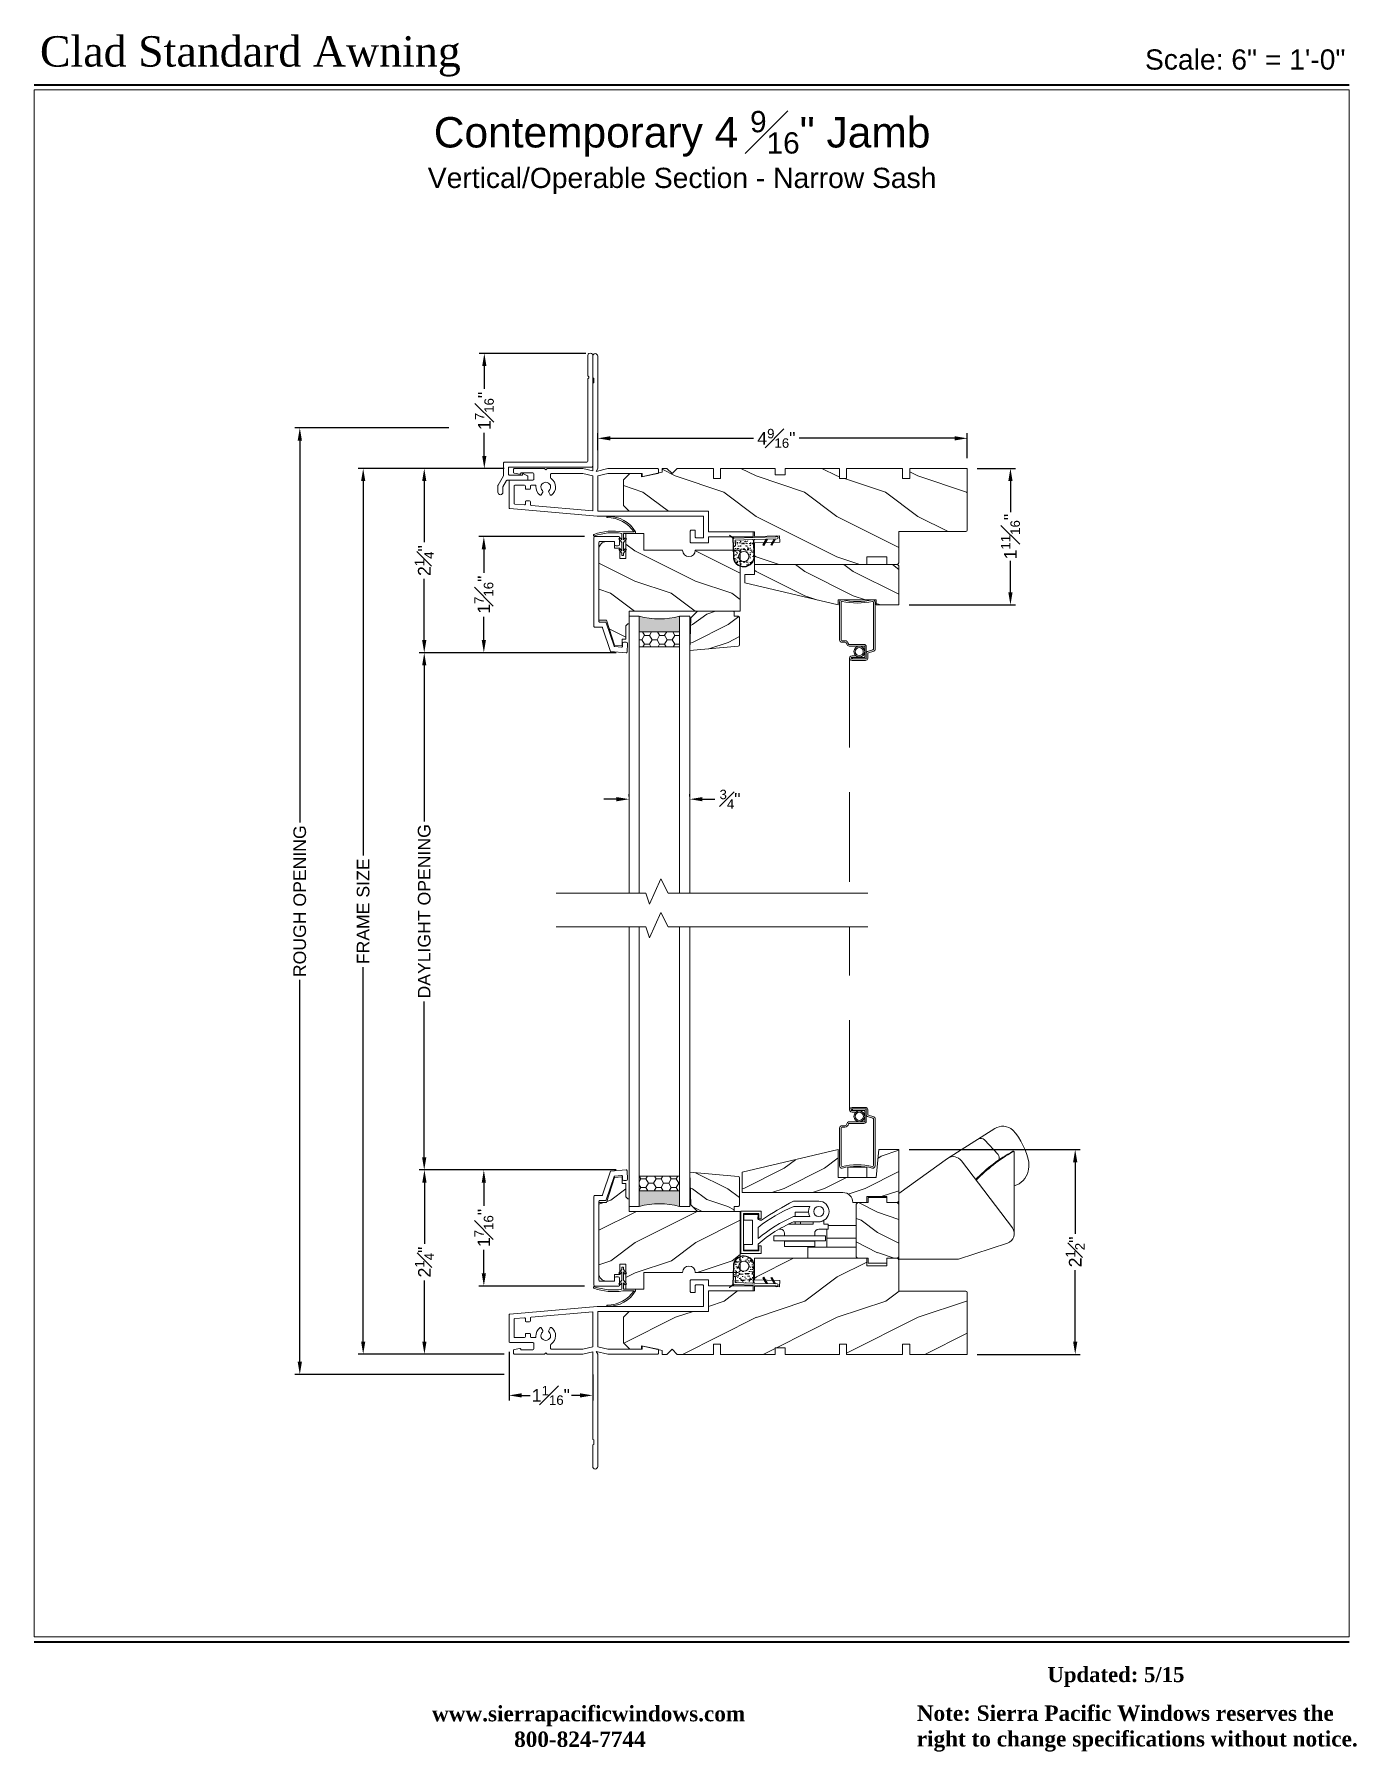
# Paper-space layout 'ARCH' of a CAD drawing. Extents: x 0.1 to 8.2, y 0.1 to 10.7.
# The model-space entities are those that its viewports show. They can reach past a viewport. Long polylines and large blocks are cut down to what shows.
import ezdxf

# ---------------------------------------------------------------- set-up
doc = ezdxf.new("R2010")
doc.units = 0
doc.header["$MEASUREMENT"] = 0
doc.linetypes.add('DASHED', pattern=[0.4144736842105268, 0.2763157894736845, -0.1381578947368423])
doc.layers.get('0').update_dxf_attribs({"linetype": 'CONTINUOUS'})
doc.layers.get('DEFPOINTS').update_dxf_attribs({"linetype": 'CONTINUOUS'})
doc.layers.add('DIM', color=7, linetype='CONTINUOUS', lineweight=13)
doc.layers.add('PRODUCTS', color=7, linetype='CONTINUOUS', lineweight=13)
doc.layers.add('Viewport', color=3, linetype='CONTINUOUS', plot=False)
doc.styles.get("Standard").update_dxf_attribs({"font": 'arial.ttf'})
doc.styles.add('TNR', font='timesbd.ttf', dxfattribs={"height": 0.09300000000000001})
doc.dimstyles.get("Standard").update_dxf_attribs({"dimscale": 0, "dimtxt": 0.156, "dimasz": 0.156, "dimexe": 0.063, "dimexo": 0.125, "dimgap": 0.05, "dimtad": 0, "dimdec": 4, "dimzin": 0, "dimdsep": 46, "dimlunit": 4, "dimtxsty": 'Standard', "dimcen": 0.09, "dimclrd": 256, "dimclre": 256, "dimclrt": 256, "dimadec": 0, "dimazin": 0, "dimtfac": 0.75, "dimtdec": 4, "dimtix": 1, "dimtofl": 0, "dimtmove": 0, "dimatfit": 1, "dimfxl": 1, "dimfrac": 1, "dimtolj": 1, "dimtzin": 5, "dimarcsym": 0})

psp = doc.layouts.new('ARCH')

# ---------------------------------------------------------------- texts
at = {"layer": 'DIM', "style": 'TNR'}
psp.add_text('Updated: 5/15', height=0.09300000000000001, dxfattribs=at).set_placement((6.314835010594201, 0.5011111200752367))
at = {"layer": 'DIM'}
for s, insert, char_height, width, attachment_point in [('\\A1;{\\fTimes New Roman|b0|i0|c0|p18;\\H1.253x;Clad Standard Awning}', (0.08553910908355533, 10.67304435570403), 0.15, 4.21095415064385, 1), ('\\A1;Scale: 6" = 1\'-0"', (8.157414917348262, 10.59137708560625), 0.125, 1.379343722290415, 3), ('\\A1;{\\H1.253x;Contemporary 4 \\H0.7x;\\S9#16;\\H1.429x;" Jamb\\P\\H0.6649x;Vertical/Operable Section - Narrow Sash}', (4.056036729637899, 10.21060875405364), 0.15, 4, 2), ('\\A1;{\\fTimes New Roman|b1|i0|c0|p18;   www.sierrapacificwindows.com\\P800-824-7744}', (3.423928607985985, 0.3535423244199229), 0.095, 3.274533320960472, 2), ('{\\fTimes New Roman|b1|i0|c0|p18;Note: Sierra Pacific Windows reserves the \\Pright to change specifications without notice.}', (5.506959563525974, 0.3563964387610241), 0.095, 2.777872126614859, 1)]:
    psp.add_mtext(s, dxfattribs=dict(at, insert=insert, char_height=char_height, width=width, attachment_point=attachment_point))

msp = doc.modelspace()

# ---------------------------------------------------------------- blocks, each defined once
blk = doc.blocks.new('*D12')
at = {"layer": 'DEFPOINTS', "color": 0, "ltscale": 2, "transparency": 16777216}
for p in [(77.63132971848688, 11.62326070094238), (79.39101638495048, 11.62326070094238), (79.00100141338635, 10.18823898342898)]:
    blk.add_point(p, dxfattribs=at)
at = {"layer": 'DIM', "lineweight": -2, "ltscale": 2, "transparency": 16777216}
for p, q in [((79.26601638495048, 11.62326070094238), (77.56832971848688, 11.62326070094238)), ((77.63132971848688, 11.46726070094238), (77.63132971848688, 11.17759227056221)), ((77.63132971848688, 10.34423898342898), (77.63132971848688, 10.63390741380914)), ((78.87600141338635, 10.18823898342898), (77.56832971848688, 10.18823898342898))]:
    blk.add_line(p, q, dxfattribs=at)
at = {"layer": 'DIM', "ltscale": 2, "transparency": 16777216}
for points in [[(77.60532971848689, 11.46726070094238), (77.65732971848688, 11.46726070094238), (77.63132971848688, 11.62326070094238)], [(77.60532971848689, 10.34423898342898), (77.65732971848688, 10.34423898342898), (77.63132971848688, 10.18823898342898)]]:
    blk.add_solid(points, dxfattribs=at)
at = {"layer": 'DIM', "ltscale": 2, "transparency": 16777216, "insert": (77.63132971848688, 10.90574984218569), "char_height": 0.156, "attachment_point": 5, "rotation": 90}
blk.add_mtext('\\A1;1{\\H0.750000x;\\S7#16;}"', dxfattribs=at)
blk = doc.blocks.new('*D13')
at = {"layer": 'DEFPOINTS', "color": 0, "ltscale": 2, "transparency": 16777216}
for p in [(76.89666144593019, 11.62326070094238), (79.39101638495048, 11.62326070094238), (78.00775447924411, 9.3459114795543)]:
    blk.add_point(p, dxfattribs=at)
at = {"layer": 'DIM', "lineweight": -2, "ltscale": 2, "transparency": 16777216}
for p, q in [((79.26601638495048, 11.62326070094238), (76.83366144593019, 11.62326070094238)), ((76.89666144593019, 11.46726070094238), (76.89666144593019, 10.71099059229473)), ((76.89666144593019, 9.5019114795543), (76.89666144593019, 10.25818158820196)), ((77.88275447924411, 9.3459114795543), (76.83366144593019, 9.3459114795543))]:
    blk.add_line(p, q, dxfattribs=at)
at = {"layer": 'DIM', "ltscale": 2, "transparency": 16777216}
for points in [[(76.8706614459302, 11.46726070094238), (76.92266144593019, 11.46726070094238), (76.89666144593019, 11.62326070094238)], [(76.8706614459302, 9.5019114795543), (76.92266144593019, 9.5019114795543), (76.89666144593019, 9.3459114795543)]]:
    blk.add_solid(points, dxfattribs=at)
at = {"layer": 'DIM', "ltscale": 2, "transparency": 16777216, "insert": (76.89666144593019, 10.48458609024835), "char_height": 0.156, "attachment_point": 5, "rotation": 90}
blk.add_mtext('\\A1;2{\\H0.750000x;\\S1#4;}"', dxfattribs=at)
blk = doc.blocks.new('*D14')
at = {"layer": 'DEFPOINTS', "color": 0, "ltscale": 2, "transparency": 16777216}
for p in [(79.03975447924412, 20.66621446897593), (79.03975447924412, 20.39662573839071), (83.6087552421836, 20.29523074563782)]:
    blk.add_point(p, dxfattribs=at)
at = {"layer": 'DIM', "lineweight": -2, "ltscale": 2, "transparency": 16777216}
for p, q in [((79.03975447924412, 20.52162573839071), (79.03975447924412, 20.72921446897593)), ((79.19575447924413, 20.66621446897593), (80.96602704988156, 20.66621446897593)), ((83.4527552421836, 20.66621446897593), (81.53187220677107, 20.66621446897593)), ((83.6087552421836, 20.42023074563782), (83.6087552421836, 20.72921446897593))]:
    blk.add_line(p, q, dxfattribs=at)
at = {"layer": 'DIM', "ltscale": 2, "transparency": 16777216}
for points in [[(79.19575447924413, 20.69221446897593), (79.19575447924413, 20.64021446897593), (79.03975447924412, 20.66621446897593)], [(83.4527552421836, 20.69221446897593), (83.4527552421836, 20.64021446897593), (83.6087552421836, 20.66621446897593)]]:
    blk.add_solid(points, dxfattribs=at)
at = {"layer": 'DIM', "ltscale": 2, "transparency": 16777216, "insert": (81.24894962832632, 20.66621446897593), "char_height": 0.156, "attachment_point": 5}
blk.add_mtext('\\A1;4{\\H0.750000x;\\S9#16;}"', dxfattribs=at)
blk = doc.blocks.new('*D15')
at = {"layer": 'DEFPOINTS', "color": 0, "ltscale": 2, "transparency": 16777216}
for p in [(77.63132971848688, 19.45090324176267), (79.00100141338635, 19.45090324176267), (79.39191964065684, 18.01584056123136)]:
    blk.add_point(p, dxfattribs=at)
at = {"layer": 'DIM', "lineweight": -2, "ltscale": 2, "transparency": 16777216}
for p, q in [((78.87600141338635, 19.45090324176267), (77.56832971848688, 19.45090324176267)), ((77.63132971848688, 19.29490324176267), (77.63132971848688, 19.00521432987355)), ((77.63132971848688, 18.17184056123136), (77.63132971848688, 18.46152947312048)), ((79.26691964065684, 18.01584056123136), (77.56832971848688, 18.01584056123136))]:
    blk.add_line(p, q, dxfattribs=at)
at = {"layer": 'DIM', "ltscale": 2, "transparency": 16777216}
for points in [[(77.60532971848689, 19.29490324176267), (77.65732971848688, 19.29490324176267), (77.63132971848688, 19.45090324176267)], [(77.60532971848689, 18.17184056123136), (77.65732971848688, 18.17184056123136), (77.63132971848688, 18.01584056123136)]]:
    blk.add_solid(points, dxfattribs=at)
at = {"layer": 'DIM', "ltscale": 2, "transparency": 16777216, "insert": (77.63132971848688, 18.73337190149703), "char_height": 0.156, "attachment_point": 5, "rotation": 90}
blk.add_mtext('\\A1;1{\\H0.750000x;\\S7#16;}"', dxfattribs=at)
blk = doc.blocks.new('*D16')
at = {"layer": 'DEFPOINTS', "color": 0, "ltscale": 2, "transparency": 16777216}
for p in [(76.89453736162574, 20.29323074563734), (78.00775447924411, 20.29323074563734), (79.39191964065684, 18.01584056123136)]:
    blk.add_point(p, dxfattribs=at)
at = {"layer": 'DIM', "lineweight": -2, "ltscale": 2, "transparency": 16777216}
for p, q in [((77.88275447924411, 20.29323074563734), (76.83153736162573, 20.29323074563734)), ((76.89453736162574, 20.13723074563734), (76.89453736162574, 19.38094015548074)), ((76.89453736162574, 18.17184056123136), (76.89453736162574, 18.92813115138797)), ((79.26691964065684, 18.01584056123136), (76.83153736162573, 18.01584056123136))]:
    blk.add_line(p, q, dxfattribs=at)
at = {"layer": 'DIM', "ltscale": 2, "transparency": 16777216}
for points in [[(76.86853736162574, 20.13723074563734), (76.92053736162573, 20.13723074563734), (76.89453736162574, 20.29323074563734)], [(76.86853736162574, 18.17184056123136), (76.92053736162573, 18.17184056123136), (76.89453736162574, 18.01584056123136)]]:
    blk.add_solid(points, dxfattribs=at)
at = {"layer": 'DIM', "ltscale": 2, "transparency": 16777216, "insert": (76.89453736162574, 19.15453565343437), "char_height": 0.156, "attachment_point": 5, "rotation": 90}
blk.add_mtext('\\A1;2{\\H0.750000x;\\S1#4;}"', dxfattribs=at)
blk = doc.blocks.new('*D17')
at = {"layer": 'DEFPOINTS', "color": 0, "transparency": 16777216}
for p in [(77.6376274933227, 21.71523047860912), (79.01875523415107, 21.71523047860912), (78.00775447924411, 20.29323074563734)]:
    blk.add_point(p, dxfattribs=at)
at = {"layer": 'DIM', "lineweight": -2, "transparency": 16777216}
for p, q in [((78.89375523415107, 21.71523047860912), (77.5746274933227, 21.71523047860912)), ((77.6376274933227, 21.55923047860912), (77.6376274933227, 21.2770719069856)), ((77.6376274933227, 20.44923074563734), (77.6376274933227, 20.73338705023253)), ((77.88275447924411, 20.29323074563734), (77.5746274933227, 20.29323074563734))]:
    blk.add_line(p, q, dxfattribs=at)
at = {"layer": 'DIM', "transparency": 16777216}
for points in [[(77.6116274933227, 21.55923047860912), (77.66362749332269, 21.55923047860912), (77.6376274933227, 21.71523047860912)], [(77.6116274933227, 20.44923074563734), (77.66362749332269, 20.44923074563734), (77.6376274933227, 20.29323074563734)]]:
    blk.add_solid(points, dxfattribs=at)
at = {"layer": 'DIM', "transparency": 16777216, "insert": (77.6376274933227, 21.00522947860908), "char_height": 0.156, "attachment_point": 5, "rotation": 90}
blk.add_mtext('\\A1;1{\\H0.750000x;\\S7#16;}"', dxfattribs=at)
blk = doc.blocks.new('*D18')
at = {"layer": 'DEFPOINTS', "color": 0, "ltscale": 2, "transparency": 16777216}
for p in [(76.89453736162574, 18.01584056123136), (79.39191964065684, 18.01584056123136), (79.39101638495048, 11.62326070094238)]:
    blk.add_point(p, dxfattribs=at)
at = {"layer": 'DIM', "lineweight": -2, "ltscale": 2, "transparency": 16777216}
for p, q in [((79.26691964065684, 18.01584056123136), (76.83153736162573, 18.01584056123136)), ((76.89453736162574, 17.85984056123136), (76.89453736162574, 15.93207450557528)), ((76.89453736162574, 11.77926070094238), (76.89453736162574, 13.70702675659847)), ((79.26601638495048, 11.62326070094238), (76.83153736162573, 11.62326070094238))]:
    blk.add_line(p, q, dxfattribs=at)
at = {"layer": 'DIM', "ltscale": 2, "transparency": 16777216}
for points in [[(76.86853736162574, 17.85984056123136), (76.92053736162573, 17.85984056123136), (76.89453736162574, 18.01584056123136)], [(76.86853736162574, 11.77926070094238), (76.92053736162573, 11.77926070094238), (76.89453736162574, 11.62326070094238)]]:
    blk.add_solid(points, dxfattribs=at)
at = {"layer": 'DIM', "ltscale": 2, "transparency": 16777216, "insert": (76.89453736162574, 14.81955063108689), "char_height": 0.156, "attachment_point": 5, "rotation": 90}
blk.add_mtext('\\A1;DAYLIGHT OPENING', dxfattribs=at)
blk = doc.blocks.new('*D19')
at = {"layer": 'DEFPOINTS', "color": 0, "ltscale": 2, "transparency": 16777216}
for p in [(76.13947065195394, 20.29323074563734), (78.00775447924411, 20.29323074563734), (78.00775447924411, 9.3459114795543)]:
    blk.add_point(p, dxfattribs=at)
at = {"layer": 'DIM', "lineweight": -2, "ltscale": 2, "transparency": 16777216}
for p, q in [((77.88275447924411, 20.29323074563734), (76.07647065195394, 20.29323074563734)), ((76.13947065195394, 20.13723074563734), (76.13947065195394, 15.50862841136799)), ((76.13947065195394, 9.5019114795543), (76.13947065195394, 14.13051381382365)), ((77.88275447924411, 9.3459114795543), (76.07647065195394, 9.3459114795543))]:
    blk.add_line(p, q, dxfattribs=at)
at = {"layer": 'DIM', "ltscale": 2, "transparency": 16777216}
for points in [[(76.11347065195395, 20.13723074563734), (76.16547065195394, 20.13723074563734), (76.13947065195394, 20.29323074563734)], [(76.11347065195395, 9.5019114795543), (76.16547065195394, 9.5019114795543), (76.13947065195394, 9.3459114795543)]]:
    blk.add_solid(points, dxfattribs=at)
at = {"layer": 'DIM', "ltscale": 2, "transparency": 16777216, "insert": (76.13947065195394, 14.81957111259584), "char_height": 0.156, "attachment_point": 5, "rotation": 90}
blk.add_mtext('\\A1;FRAME SIZE', dxfattribs=at)
blk = doc.blocks.new('*D20')
at = {"layer": 'DEFPOINTS', "color": 0, "ltscale": 2, "transparency": 16777216}
for p in [(75.35571914336148, 20.79522847860902), (77.3255248209434, 20.79522847860902), (78.00775447924411, 9.0959114795543)]:
    blk.add_point(p, dxfattribs=at)
at = {"layer": 'DIM', "lineweight": -2, "ltscale": 2, "transparency": 16777216}
for p, q in [((77.2005248209434, 20.79522847860902), (75.29271914336148, 20.79522847860902)), ((75.35571914336148, 20.63922847860902), (75.35571914336148, 15.91758884793007)), ((75.35571914336148, 9.251911479554302), (75.35571914336148, 13.97155337726158)), ((77.88275447924411, 9.0959114795543), (75.29271914336148, 9.095911479554301))]:
    blk.add_line(p, q, dxfattribs=at)
at = {"layer": 'DIM', "ltscale": 2, "transparency": 16777216}
for points in [[(75.32971914336149, 20.63922847860902), (75.38171914336148, 20.63922847860902), (75.35571914336148, 20.79522847860902)], [(75.32971914336149, 9.251911479554302), (75.38171914336148, 9.251911479554302), (75.35571914336148, 9.095911479554301)]]:
    blk.add_solid(points, dxfattribs=at)
at = {"layer": 'DIM', "ltscale": 2, "transparency": 16777216, "insert": (75.35571914336148, 14.94457111259584), "char_height": 0.156, "attachment_point": 5, "rotation": 90}
blk.add_mtext('\\A1;ROUGH OPENING', dxfattribs=at)
blk = doc.blocks.new('*D21')
at = {"layer": 'DEFPOINTS', "color": 0, "transparency": 16777216}
for p in [(83.6087552421836, 20.29523047860901), (82.7647542885093, 18.6072295325641), (84.14335274860875, 18.6072295325641)]:
    blk.add_point(p, dxfattribs=at)
at = {"layer": 'DIM', "lineweight": -2, "transparency": 16777216}
for p, q in [((83.7337552421836, 20.29523047860901), (84.20635274860875, 20.29523047860901)), ((84.14335274860875, 20.13923047860902), (84.14335274860875, 19.75220272045695)), ((84.14335274860875, 18.7632295325641), (84.14335274860875, 19.15025729071616)), ((82.8897542885093, 18.6072295325641), (84.20635274860875, 18.6072295325641))]:
    blk.add_line(p, q, dxfattribs=at)
at = {"layer": 'DIM', "transparency": 16777216}
for points in [[(84.11735274860875, 20.13923047860902), (84.16935274860874, 20.13923047860902), (84.14335274860875, 20.29523047860901)], [(84.11735274860875, 18.7632295325641), (84.16935274860874, 18.7632295325641), (84.14335274860875, 18.6072295325641)]]:
    blk.add_solid(points, dxfattribs=at)
at = {"layer": 'DIM', "transparency": 16777216, "insert": (84.14335274860875, 19.45123000558657), "char_height": 0.156, "attachment_point": 5, "rotation": 90}
blk.add_mtext('\\A1;1{\\H0.750000x;\\S11#16;}"', dxfattribs=at)
blk = doc.blocks.new('*D22')
at = {"layer": 'DEFPOINTS', "color": 0, "transparency": 16777216}
for p in [(80.17786039962861, 16.20582688642219), (79.42789343217184, 16.11444170031122), (80.17786039962861, 16.11444358385995)]:
    blk.add_point(p, dxfattribs=at)
at = {"layer": 'DIM', "lineweight": -2, "transparency": 16777216}
for p, q in [((79.27189343217184, 16.20582688642219), (79.11589343217184, 16.20582688642219)), ((79.42789343217184, 16.23944170031122), (79.42789343217184, 16.26882688642219)), ((80.17786039962861, 16.23944358385995), (80.17786039962861, 16.26882688642219)), ((80.33386039962862, 16.20582688642219), (80.48986039962861, 16.20582688642219))]:
    blk.add_line(p, q, dxfattribs=at)
at = {"layer": 'DIM', "transparency": 16777216}
for points in [[(79.27189343217184, 16.23182688642219), (79.27189343217184, 16.17982688642219), (79.42789343217184, 16.20582688642219)], [(80.33386039962862, 16.23182688642219), (80.33386039962862, 16.17982688642219), (80.17786039962861, 16.20582688642219)]]:
    blk.add_solid(points, dxfattribs=at)
at = {"layer": 'DIM', "transparency": 16777216, "insert": (80.67561551559041, 16.20582688642219), "char_height": 0.156, "attachment_point": 5}
blk.add_mtext('\\A1;{\\H0.750000x;\\S3#4;}"', dxfattribs=at)
blk = doc.blocks.new('*D23')
at = {"layer": 'DEFPOINTS', "color": 0, "transparency": 16777216}
for p in [(77.94275447924417, 9.500911479554134), (78.97775447924417, 9.21875885611035), (77.94275447924417, 8.836463229326784)]:
    blk.add_point(p, dxfattribs=at)
at = {"layer": 'DIM', "lineweight": -2, "transparency": 16777216}
for p, q in [((77.94275447924417, 9.375911479554134), (77.94275447924417, 8.773463229326783)), ((78.97775447924417, 9.09375885611035), (78.97775447924417, 8.773463229326783)), ((78.09875447924418, 8.836463229326784), (78.20473299220461, 8.836463229326784)), ((78.82175447924416, 8.836463229326784), (78.71577596628373, 8.836463229326784))]:
    blk.add_line(p, q, dxfattribs=at)
at = {"layer": 'DIM', "transparency": 16777216}
for points in [[(78.09875447924418, 8.862463229326783), (78.09875447924418, 8.810463229326784), (77.94275447924417, 8.836463229326784)], [(78.82175447924416, 8.862463229326783), (78.82175447924416, 8.810463229326784), (78.97775447924417, 8.836463229326784)]]:
    blk.add_solid(points, dxfattribs=at)
at = {"layer": 'DIM', "transparency": 16777216, "insert": (78.46025447924417, 8.836463229326784), "char_height": 0.156, "attachment_point": 5}
blk.add_mtext('\\A1;1{\\H0.750000x;\\S1#16;}"', dxfattribs=at)
blk = doc.blocks.new('*D24')
at = {"layer": 'DEFPOINTS', "color": 0, "transparency": 16777216}
for p in [(82.76475466234962, 11.87491242559876), (84.94420068769266, 11.87491242559876), (83.6087552421836, 9.343911739906051)]:
    blk.add_point(p, dxfattribs=at)
at = {"layer": 'DIM', "lineweight": -2, "transparency": 16777216}
for p, q in [((82.88975466234962, 11.87491242559876), (85.00720068769266, 11.87491242559876)), ((84.94420068769266, 11.71891242559876), (84.94420068769266, 10.83410069121079)), ((84.94420068769266, 9.49991173990605), (84.94420068769266, 10.38472347429401)), ((83.7337552421836, 9.343911739906051), (85.00720068769266, 9.34391173990605))]:
    blk.add_line(p, q, dxfattribs=at)
at = {"layer": 'DIM', "transparency": 16777216}
for points in [[(84.91820068769266, 11.71891242559876), (84.97020068769265, 11.71891242559876), (84.94420068769266, 11.87491242559876)], [(84.91820068769266, 9.49991173990605), (84.97020068769265, 9.49991173990605), (84.94420068769266, 9.34391173990605)]]:
    blk.add_solid(points, dxfattribs=at)
at = {"layer": 'DIM', "transparency": 16777216, "insert": (84.94420068769266, 10.60941208275242), "char_height": 0.156, "attachment_point": 5, "rotation": 90}
blk.add_mtext('\\A1;2{\\H0.750000x;\\S1#2;}"', dxfattribs=at)
blk = doc.blocks.new('Sash-Profile-C-WC Narrow BLOCK')
at = {"ltscale": 2}
h = blk.add_hatch(dxfattribs=at)
h.set_pattern_fill('WOOD1', color=256, scale=0.75, style=0)
h.set_pattern_definition([(216.8699, (0.3, 0.75), (2.249999938368339, 1.500000092447488), [0.375, -3.375]), (206.5651, (0.75, 0.5249999999999999), (-0.7499993684556807, -0.7500009820472855), [0.8385255, -0.8385255]), (198.4349, (0.75, 0.15), (-1.500000325944721, -0.749998802417031), [0.474342, -1.8973665])])
edge = h.paths.add_edge_path()
edge.add_line((-0.375, -0.326000000000036), (-0.3749999999999716, -0.4822504272460861))
edge.add_line((-0.3749999999999716, -0.4822504272460861), (-0.3597188162640634, -0.4822504272460861))
edge.add_line((-0.3597188162640634, -0.4822504272460861), (-0.3347188162640578, -0.5072504272460634))
edge.add_line((-0.3347188162640578, -0.5072504272460634), (-0.3347188162640578, -0.6739999999999924))
edge.add_line((-0.3347188162640578, -0.6739999999999924), (-0.2899999999999636, -0.6739999999999924))
edge.add_line((-0.2899999999999636, -0.6739999999999924), (-0.2899999999999636, -0.7537784979566737))
edge.add_line((-0.2899999999999636, -0.7537784979566737), (-0.1938173452905971, -0.7463158852398095))
edge.add_line((-0.1938173452905971, -0.7463158852398095), (-0.09399999999996567, -0.4390000000000072))
edge.add_line((-0.09399999999996567, -0.4390000000000072), (2.842170943040401e-14, -0.4390000000000072))
edge.add_line((2.842170943040401e-14, -0.4390000000000072), (0, 0.4390000000000072))
edge.add_arc((-0.09399999999999673, 0.4390000000000045), 0.09399999999999673, 1.624113028832491e-12, 89.9999999999984)
edge.add_line((-0.09399999999999409, 0.5330000000000013), (-0.1949999999999648, 0.5330000000000013))
edge.add_line((-0.1949999999999648, 0.5330000000000013), (-0.1949999999999648, 0.4529999999999887))
edge.add_line((-0.1949999999999648, 0.4529999999999887), (-0.2609999999999673, 0.4529999999999887))
edge.add_line((-0.2609999999999673, 0.4529999999999887), (-0.2609999999999673, 0.3229999999999933))
edge.add_line((-0.2609999999999673, 0.3229999999999933), (-0.3359999999999559, 0.3229999999999933))
edge.add_line((-0.3359999999999559, 0.3229999999999933), (-0.3359999999999559, 0.6350000000000051))
edge.add_line((-0.3359999999999559, 0.6350000000000051), (-0.5569999999999595, 0.6350000000000051))
edge.add_line((-0.5569999999999595, 0.6350000000000051), (-0.5569999999999595, 0.4260000000000019))
edge.add_line((-0.5569999999999595, 0.4260000000000019), (-1.037000000000035, 0.4260000000000019))
edge.add_arc((-1.115000000000038, 0.4260000000000019), 0.07800000000000296, -180, 0, ccw=False)
edge.add_line((-1.19300000000004, 0.4260000000000019), (-1.717999999999989, 0.4260000000000304))
edge.add_arc((-1.717999999999995, 0.3940000000000249), 0.03200000000000541, 89.99999999999046, 180.0000000000094)
edge.add_line((-1.75, 0.3940000000000197), (-1.749999999999972, -0.3260000000000076))
edge.add_line((-1.749999999999972, -0.3260000000000076), (-0.375, -0.326000000000036))
at = {"linetype": 'Continuous'}
blk.add_lwpolyline([(-0.375, -0.326000000000036), (-0.3749999999999716, -0.4822504272460861), (-0.3597188162640634, -0.4822504272460861), (-0.3347188162640578, -0.5072504272460634), (-0.3347188162640578, -0.6739999999999924), (-0.2899999999999636, -0.6739999999999924), (-0.2899999999999636, -0.7537784979566737), (-0.1938173452905971, -0.7463158852398095), (-0.09399999999996567, -0.4390000000000072), (2.842170943040401e-14, -0.4390000000000072), (0, 0.4390000000000072, 0.4142135623730786), (-0.09399999999999409, 0.5330000000000013), (-0.1949999999999648, 0.5330000000000013), (-0.1949999999999648, 0.4529999999999887), (-0.2609999999999673, 0.4529999999999887), (-0.2609999999999673, 0.3229999999999933), (-0.3359999999999559, 0.3229999999999933), (-0.3359999999999559, 0.6350000000000051), (-0.5569999999999595, 0.6350000000000051), (-0.5569999999999595, 0.4260000000000019), (-1.037000000000035, 0.4260000000000019, -1), (-1.19300000000004, 0.4260000000000019), (-1.717999999999989, 0.4260000000000304, 0.4142135623731917), (-1.75, 0.3940000000000197), (-1.749999999999972, -0.3260000000000076)], format="xyb", close=True, dxfattribs=at)
blk = doc.blocks.new('3566-Sash-Narrow BLOCK')
blk.add_lwpolyline([(-0.1452602907973528, -0.8588859472698935), (-0.1443570350916161, -0.8588072347461875), (-0.3381236048428207, -0.8756926589046614, -0.4203264625170721), (-0.3489816609256025, -0.8664506203914115), (-0.3562143223697944, -0.7630187429303845, -0.4348123749609328), (-0.3402866417665109, -0.745938396628155), (-0.3102762109102741, -0.745938396628155, -0.3939104756149421), (-0.2943485303069906, -0.7607911990779002), (-0.2916685941539754, -0.7991160715913601, 0.4203264625170764), (-0.2808105380711936, -0.8083581101046136), (-0.1972215707850182, -0.800266544044927, 0.2965835828286902), (-0.188713746331473, -0.7934825905182947), (-0.09255150775646825, -0.5042889654842106, -0.3230253044241456), (-0.08308218158319391, -0.497458582901853), (-0.00997910898499299, -0.4974585829018565, 0.4142135623731037), (0, -0.4874794739168635), (0, 0.4874794739168635, 0.4142135623730951), (-0.00997910898499299, 0.497458582901853), (-0.1856114271208753, 0.497458582901853, 0.4142135623730993), (-0.1955905361058399, 0.4874794739168635), (-0.1955905361058399, 0.4605358796573853, -0.4142135623731004), (-0.2115571104818343, 0.4445693052813979), (-0.2414944374368133, 0.4445693052813979, -0.4142135623730869), (-0.2574610118128078, 0.4605358796573853), (-0.2574610118128078, 0.5493499496238137, -0.4142135623731037), (-0.2474819028278148, 0.5593290586088031), (0.0518913667219465, 0.5593290586088031, -0.4142135623730951), (0.06187047570693949, 0.5493499496238137), (0.06187047570693949, -0.5493499496238137, -0.4142135623730951), (0.0518913667219465, -0.5593290586088031), (-0.03845600471200328, -0.5593290586088031, 0.328454825572407), (-0.04798532591232174, -0.5663459634152588)], format="xyb", close=True)
blk = doc.blocks.new('3574-C-WC-Frame-Horiz Profile BLOCK')
for points in [[(2.402984724077697, 0.4713768997028804, 0.356833230770885), (2.41100000000003, 0.4811779644580678), (2.41100000000003, 0.5179999999995282, 0.4142135623730951), (2.401000000000039, 0.5279999999995191), (2.026000000000437, 0.5279999999995191), (2.01100000000045, 0.5129999999995185), (1.996000000000436, 0.5279999999995191), (1.556990195135768, 0.5279999999995191, 0.04938898902106167), (1.555029033784393, 0.5278058067564295), (1.430999999999983, 0.4992830953351861), (1.430999999999983, 1.583999999998483), (1.425999999999988, 1.583999999998482, -0.4142135623732511), (1.415999999999997, 1.593999999998465), (1.415999999999997, 1.637999999998426, -0.4142135623730951), (1.425999999999988, 1.647999999998417), (1.430999999999983, 1.647999999998417), (1.430999999999983, 1.916999999998145, 0.9999999999989686), (1.369000000000028, 1.916999999998145), (1.369000000000028, 0.5275316216550765), (1.389000000000038, 0.4928906055037032), (1.24400000000017, 0.5279999999995191), (0.6290000000000475, 0.5279999999995191, 0.4142135623730951), (0.6190000000000282, 0.5179999999995211), (0.6190000000000282, 0.474189602343948, 0.3572261466049069), (0.627028940268616, 0.4643857804598461), (0.8071333935417897, 0.4281757554825107, 0.4703402862644739), (0.8190000000000452, 0.4379999999995228), (0.8190000000000452, 0.4659999999995854), (1.24400000000017, 0.4659999999995854), (1.369000000000028, 0.4365037768262248), (1.369000000000028, 3.552713678800501e-15), (0, 0), (0, -0.2539999999999978), (-0.5529999999999973, -0.2539999999999978), (-0.5529999999999973, -0.3159999999999989), (-0.009999999999990905, -0.3159999999999989, -0.4142135623730951), (0, -0.325999999999997), (0, -0.3820000000000014, 0.4142135623730951), (0.01000000000001933, -0.3919999999999995), (0.2140000000000271, -0.3919999999999995, 0.4142135623730951), (0.224000000000018, -0.3820000000000014), (0.2239999999999895, -0.245000000000001, 0.4142135623730951), (0.2139999999999986, -0.235000000000003), (0.171999999999997, -0.235000000000003, 0.4142135623730951), (0.1620000000000061, -0.245000000000001), (0.1620000000000061, -0.3200000000000038, -0.4142135623730951), (0.1520000000000152, -0.3300000000000018), (0.07200000000000273, -0.3300000000000018, -0.4142135623730951), (0.06200000000001182, -0.3200000000000038), (0.0619999999999834, -0.06200000000000117), (1.375999999999976, -0.06199999999999761), (2.456930070967047, 0.03197183553773542, 0.3871887601088211), (2.46599999999998, 0.04192848999574394), (2.46599999999998, 0.3729999999996849, 0.4142135623730951), (2.455999999999989, 0.3829999999996758), (2.171000000000276, 0.3829999999996758, -0.4142135623730951), (2.161000000000286, 0.3929999999996667), (2.161000000000286, 0.4629999999995871, -0.4142135623730951), (2.171000000000276, 0.472999999999578), (2.321000000000112, 0.472999999999578), (2.321000000000112, 0.4670029040022765, 0.4740205020356774), (2.332984724077761, 0.4572018392470891)], [(2.212000000000216, 0.2709999999997912, -0.414213562373095), (2.202000000000226, 0.2809999999997821), (2.202000000000226, 0.3109999999997513, 0.4142135623728869), (2.192000000000235, 0.3209999999997386), (2.142453413800467, 0.3209999999998372, 0.4411354716013522), (2.132494821845768, 0.3100909090906301, -0.2683859989699099), (2.081189860349838, 0.1992133099842057, -0.4406487575380249), (2.066776339070174, 0.2023925468706018), (2.047742346142144, 0.2353603896928558, -0.3563939586925374), (2.050786181759207, 0.2540883117541863, 2.636887572711155), (1.971213818241665, 0.2540883117541934, -0.3563939586924627), (1.974257653858729, 0.2353603896928558), (1.955223660930955, 0.2023925468710237, -0.4406487575338021), (1.940810139651376, 0.1992133099845486, -0.5364849407352452), (1.94630303030354, 0.4024325969504492, 0.2584968720233836), (1.951000000000505, 0.4109106786677437), (1.951000000000505, 0.4559999999995759, 0.4142135623730878), (1.941000000000486, 0.4659999999995756), (1.556990195135768, 0.4659999999995854, 0.04938898902115871), (1.555029033784393, 0.4658058067564887), (1.430999999999983, 0.4379999999996151), (1.430999999999983, 0.00540757209356002), (2.192930070967293, 0.06958098088598419, 0.3871887601088212), (2.202000000000226, 0.07953763534399272), (2.202000000000226, 0.1170240368535111, -0.414213562373095), (2.212000000000245, 0.1270240368535163), (2.254000000000161, 0.1270240368535163, -0.414213562373095), (2.264000000000181, 0.1170240368535111), (2.264000000000181, 0.08719741902147504, 0.4417648538639532), (2.274930070967258, 0.07724076456346651), (2.394930070967092, 0.08845020409147608, 0.3871887601088212), (2.404000000000025, 0.09840685854948461), (2.404000000000053, 0.3109999999997477, 0.4142135623731341), (2.394000000000062, 0.3209999999997404), (2.274000000000171, 0.3209999999997386, 0.414213562373108), (2.264000000000181, 0.3109999999997513), (2.264000000000181, 0.2809999999997821, -0.414213562373095), (2.25400000000019, 0.2709999999997912)]]:
    blk.add_lwpolyline(points, format="xyb", close=True)
blk = doc.blocks.new('Drip Cap-Alu Profile 3585 BLOCK')
blk.add_lwpolyline([(-0.8499999999999943, 0.07999999999998408), (0.1800000000000068, 0.07999999999998408), (0.1800000000000068, -0.01000000000001933, -0.4142135623731015), (0.1700000000000159, -0.02000000000001734), (0.01000000000001933, -0.02000000000001734), (0.01000000000001933, -0.01000000000000512, 0.5773502691894271), (-0.004999999999995453, -0.001339745962170014), (-0.05400000000000205, -0.02962990915245456, 0.2679491924311073), (-0.0589999999999975, -0.03829016319029677), (-0.0589999999999975, -0.07200000000001694, 0.4142135623730951), (-0.04900000000000659, -0.08200000000002206), (0.1982619969696771, -0.08200000000002206, -0.2679491924311212), (0.2069222510075122, -0.08700000000001751), (0.2500000000000284, -0.1616128499307408), (0.25, -0.2299999999991655, 0.9999999999987393), (0.3120000000000118, -0.2299999999991655), (0.3120000000000118, -0.1476794919243218, 0.1316524975873896), (0.310660254037856, -0.1426794919243193), (0.2433397459621744, -0.02607695154588185, -0.1316524975873896), (0.2420000000000186, -0.0210769515458793), (0.2420000000000186, 0.1319999999999908, 0.4142135623730951), (0.2319999999999993, 0.1419999999999959), (-0.7879999999999825, 0.1419999999999817, -0.4142135623730951), (-0.7979999999999734, 0.1519999999999868), (-0.7979999999999734, 1.164019237886428, 0.2679491924312268), (-0.8054999999999666, 1.177009618943217, -0.5773502691899264), (-0.805499999999995, 1.202990381056772, 0.2679491924312479), (-0.7979999999999734, 1.215980762113546), (-0.7979999999999734, 1.458999999999989, 1.000000000034152), (-0.8599999999999852, 1.458999999999989), (-0.8599999999999852, 0.0899999999999892, 0.4142135623730951)], format="xyb", close=True)
blk = doc.blocks.new('C-WC-Sash WS BLOCK')
at = {"linetype": 'Continuous'}
blk.add_lwpolyline([(0.1695594787597656, 0), (0.1695594787597656, -0.08043418959009063), (0.1910781860351562, -0.05503368377685458), (0.2069091796875, -0.06725406646728516), (0.1695613861083984, -0.1113424301147452), (0.1695613861083984, -0.2140903472900391), (0.1910781860351562, -0.1886920928955078), (0.2069091796875, -0.2009124755859375), (0.1695613861083984, -0.2450008392333984), (0.1695613861083984, -0.2750015258789062), (0.1495609283447266, -0.2750015258789062), (0.1495609283447266, -0.2450008392333984), (0.112213134765625, -0.2009124755859375), (0.1280441284179688, -0.1886920928955078), (0.1495609283447266, -0.21409034729004), (0.1495609283447266, -0.1113424301147479), (0.112213134765625, -0.06725406646728427), (0.1280441284179688, -0.05503368377685458), (0.1495609283447266, -0.0804319381713885), (0.1495609283447266, -8.881784197001252e-16), (0, 0), (0, 0.01899909973144531, -0.2689186551245049), (0.3458986282348633, 0.2095889474290482, -0.8383699535702687), (0.3513813018798828, 0.1949071313279731, 0.2502957280725493), (0.02000045776367188, 0.01899909973144531), (0.158787727355957, 0.01899909973144531, -0.1315983022414413), (0.5167245864868164, -0.01290893554687411, -0.6866385704411319), (0.5112552642822266, -0.03154945373535156, 0.1242058799348433)], format="xyb", close=True, dxfattribs=at)
blk = doc.blocks.new('Weather Strip-Casement Frame-Horiz BLOCK')
h = blk.add_hatch()
h.set_pattern_fill('AR-SAND', color=256, scale=0.03, angle=358, style=0)
h.set_pattern_definition([(35.50000000000004, (0, 0), (0.0001287058654531076, 0.05783545309583213), [0, -0.0456, 0, -0.051, 0, -0.04875]), (5.49999999999998, (0, 0), (0.05601570247242316, 0.08275987721426949), [0, -0.0246, 0, -0.0411, 0, -0.01575]), (325.5, (-0.03687752151700463, 0.00128779142832228), (0.09337326926372597, -0.0030907913232259), [0, -0.015, 0, -0.05399999999999999, 0, -0.07049999999999998]), (315.5000000000001, (-0.03687752151700463, 0.00128779142832228), (0.09104777366855697, 0.02316685809511563), [0, -0.0075, 0, -0.03539999999999999, 0, -0.0405])])
h.paths.add_polyline_path([(0.2755409240598397, -0.0566865145495985, -0.4142811765238232), (0.2868942963937684, -0.04604449500591201), (0.5007796773765847, -0.05298647332921291), (0.4986711208771908, -0.1179520190563785, 0.414213560846989), (0.5083423742942443, -0.1282721226490704), (0.5133381780321997, -0.1284342691272293, -0.384695919187163), (0.5229763117480672, -0.1397525535161108), (0.5191161608726702, -0.2586854862014807, -1), (0.2692479552233635, -0.2505756300751294)])
h.paths.add_polyline_path([(0.3317167342397056, -0.2526069669396271, 1), (0.4566509470457163, -0.2566618985724141, 1)], flags=16)
at = {"linetype": 'Continuous'}
for p, q in [((-0.01713484451943259, -0.01116400191879841), (0, 0)), ((0, 0), (-0.0003799948227083405, -0.01170780628200774)), ((0.5186211583767601, -0.02851748080240668), (0.5704858007411815, 0.01009591897911832)), ((0.5315755215760305, -0.02897323904245042), (0.5717507550123457, 0.008676079122089675)), ((0.57285101892424, 0.009708090928473467), (0.57285101892424, 0.009708090928473467)), ((-0.02858478160862887, -0.02479967528404359), (-0.028487454920338, -0.02180099755358711)), ((-0.01794581775740767, -0.03615044121510635), (0.2599075049186581, -0.04516859726771472)), ((0.5187343943081544, -0.02855646054767647), (-0.0003799948227083405, -0.01170780628200774)), ((0.001043266077971339, -0.03676676107651566), (0.04678706284548184, -0.1169470835372124)), ((0.01803877055743897, -0.0376571086183688), (0.05901203301624491, -0.1094776395898478)), ((0.04678706284548184, -0.1169470835372124), (0.05901203301624491, -0.1094776395898478)), ((0.1018759283642225, -0.04037817225304785), (0.1476197251317046, -0.1205584947137446)), ((0.1188714328436902, -0.04126851979490098), (0.1593951054850891, -0.1123006221808218)), ((0.1476197251317046, -0.1205584947137446), (0.1593951054850891, -0.1123006221808218)), ((0.2705445624267497, -0.05651930132548699), (0.2642513061529144, -0.2504172729212755)), ((0.2692479552233635, -0.2505756300751329), (0.2755409240598397, -0.0566865145495985)), ((0.2868942964161079, -0.04604449500663677), (0.5007796773766131, -0.05298647332921469)), ((0.4986711208771908, -0.1179520190563785), (0.5007796773766131, -0.05298647332921469)), ((0.5033451274545371, -0.1281099293328261), (0.5033451274545371, -0.1281099293328261)), ((0.5033451274545371, -0.1281099293328261), (0.5033451274545371, -0.1281099293328261)), ((0.5133381780321997, -0.1284342691272293), (0.5083423742942443, -0.1282721226490704)), ((0.5191161608726702, -0.2586854862014807), (0.5229738991976944, -0.1398268852464319)), ((0.5236575367555361, -0.1187637138120863), (0.5262446137764414, -0.03905474203541459)), ((0.5315755215760305, -0.02897323904245042), (0.5240916375446432, -0.2595549713293863)), ((0.5315755215760305, -0.02897323904245042), (0.5307645483380554, -0.05395967833876014)), ((0.5315755215760305, -0.02897323904245042), (0.5315755215760305, -0.02897323904245042))]:
    blk.add_line(p, q, dxfattribs=at)
blk.add_circle((0.3941838406427109, -0.2546344327560206), 0.0625)
for centre, radius, start, end in [((0.5708239927321586, 0.009123816489111647), 0.001029250734188283, 334.2138840159004, 109.1826561716313), ((-0.01758831491645196, -0.02515407497124755), 0.01100217609613621, 178.1540815823183, 268.1379128955914), ((-0.01749115082751018, -0.02216040699796906), 0.01100217609613621, 88.14414733362045, 178.1279786468955), ((0.2595514556661271, -0.05616175269300072), 0.01099891982308574, 358.1371227590623, 88.14493747015644), ((0.2865373918191949, -0.05704088066907609), 0.01100217608151632, 88.14102999830592, 178.1542564804967), ((0.5086667993820697, -0.1182764441441932), 0.01000094200221275, 178.1410301146018, 268.1410301146071), ((0.5136618816686394, -0.1184385672065407), 0.01000094200221275, 268.1451658939571, 358.1368943352566), ((0.5118904246265288, -0.1394299490447644), 0.01109058009831797, 357.9489235828571, 82.49925894414247), ((0.5150019035829132, -0.03916224876272523), 0.01124322419022564, 0.5478655861878368, 71.2218042436456), ((0.3941838406427109, -0.2546344327560206), 0.1300009536734751, 178.1410301146068, 358.1410301146068), ((0.3941820580480453, -0.2546305581383077), 0.1249998900189603, 178.1410301146068, 358.1410301146068)]:
    blk.add_arc(centre, radius, start, end, dxfattribs=at)
blk = doc.blocks.new('Screen-Frame Aluminum BLOCK')
blk.add_lwpolyline([(0.1086269361397569, -0.630270928801167, 0.333390721706602), (0.09435402392884384, -0.6111084533489475), (0.026136456105462, -0.5907202733011445, -0.3343656451637382), (0.01900000000000546, -0.5811390355750348), (0.01900000000000546, -0.003000000000042746, -0.3796156333285436), (0.03000000000000114, 0.007999999999981355, 0.1096236335789763), (0.4080000000000155, 0.007999999999981355, -0.3819406603298541), (0.4190000000000111, -0.003000000000014325), (0.4190000000000111, -0.4664841322398274, -0.3793587876943186), (0.4080000000000155, -0.4774841322398515), (0.3749778618868618, -0.4774841322398515, 0.3879487536236223), (0.3292287432446983, -0.5186501202151987, -0.450039698228427), (0.3222279288151242, -0.5244841322398486), (0.1376269361397533, -0.5244841322398486, 0.428927624524485), (0.1086269361397569, -0.5534841322398449), (0.1086269361397569, -0.6944841322398361, 0.4649657458081206), (0.1176269361397715, -0.7034841322398222), (0.2768601893226048, -0.7034841322398222), (0.2768601893226048, -0.6844841322398452), (0.1276269361397624, -0.6844841322398452), (0.1276269361397624, -0.5434841322398256), (0.3180000000000121, -0.5434841322398256, 0.4500136066845264), (0.3480000000000132, -0.5184841322398483, -0.3297948542621193), (0.3740000000000236, -0.4964841322398286), (0.4080000000000155, -0.4964841322398286, 0.414213562373095), (0.4380000000000166, -0.4664841322398274), (0.4380000000000166, -2.208886081689343e-05, 0.500619868924907), (0.4070486091093528, 0.02696364646840266, -0.1115300309248687), (0.0309559130529351, 0.02698476663633187, 0.4975730943278163), (0, 0), (0, -0.5875874011301505, 0.3314939011365562), (0.01427291221020255, -0.6067498765821426), (0.08249048003466442, -0.6271380566331004, -0.331493901136544), (0.08962693613975148, -0.6367192943590965), (0.0896269361397799, -0.6924841322398549, 0.414213562373095), (0.1196269361397526, -0.7224841322398561), (0.2842279288151133, -0.7224841322398277, 1.054015662654757), (0.2842279288151133, -0.6654841322398397), (0.2262626903878697, -0.6654841322398397), (0.2262626903878697, -0.6844841322398452), (0.285227928815118, -0.6844841322398452, -1.067592559345529), (0.285227928815118, -0.7034841322398222), (0.1186269361397763, -0.7034841322398506, -0.4292392643948575), (0.1086269361397569, -0.6924841322398265)], format="xyb")
at = {"ltscale": 2}
blk.add_circle((0.194261323917658, -0.6122554400368161), 0.06663438777788927, dxfattribs=at)
blk.add_circle((0.194261323917658, -0.6122554400368161), 0.049809)
blk = doc.blocks.new('Sill Cover Holder-Profile 2544 BLOCK')
at = {"ltscale": 2}
h = blk.add_hatch(dxfattribs=at)
h.set_pattern_fill('WOOD1', color=256, scale=0.5)
h.set_pattern_definition([(216.8699, (0.2, 0.5), (1.499999958912226, 1.000000061631658), [0.25, -2.25]), (206.5651, (0.5, 0.35), (-0.4999995789704538, -0.5000006546981903), [0.559017, -0.559017]), (198.4349, (0.5, 0.1), (-1.000000217296481, -0.499999201611354), [0.316228, -1.264911])])
h.paths.add_polyline_path([(0.382000000000005, 0.6560000000000088, 0.4142135623730684), (0.3509999999999991, 0.6870000000000118), (0.2340000000000373, 0.6870000000000118), (0.2340000000000373, 0.75), (0, 0.75), (0, 0.6870000000000118), (-0.1170000000000511, 0.6870000000000065, 0.4142135623730817), (-0.1480000000000246, 0.6560000000000317), (-0.1480000000000246, 0.03100000000003789, 0.4142135623730107), (-0.1170000000000294, 3.375077994860476e-14), (0, 5.551115123125783e-17), (-1.387778780781446e-17, -0.06299999999998807), (0.2340000000000373, -0.06299999999998829), (0.2340000000000372, 0), (0.3510000000000391, 3.375077994860476e-14, 0.4142135623730375), (0.3820000000000618, 0.03100000000006825)])
at = {"linetype": 'Continuous', "ltscale": 0.25}
blk.add_lwpolyline([(0.2340000000000373, -0.06299999999998818), (0.2340000000000373, 0), (0.3509999999999991, 3.375077994860476e-14, 0.414213562373095), (0.3820000000000618, 0.03100000000003433), (0.382000000000005, 0.6560000000000059, 0.414213562373095), (0.3509999999999991, 0.6870000000000118), (0.2340000000000373, 0.6870000000000118), (0.2340000000000373, 0.75), (0, 0.75), (0, 0.6870000000000118), (-0.1170000000000755, 0.6870000000000065, 0.414213562373095), (-0.1480000000000246, 0.6560000000000059), (-0.1480000000000246, 0.03100000000003433, 0.4142135623730784), (-0.1170000000000186, 3.375077994860476e-14), (0, 0), (0, -0.06299999999998818)], format="xyb", close=True, dxfattribs=at)
blk = doc.blocks.new('MAXUM AWNING OPERATOR')
for p, q in [((-3.013258887081918, 0.8831769255406474), (-3.179897791906342, 0.700137561390898)), ((-1.46986912558998, 0.02856413000175451), (-1.46986912558998, 0.02856413000175451)), ((-1.42387088628135, -0.1752039821084281), (-1.078772401769129, -0.1752039821084281)), ((-0.7367724017691444, -0.1610426215636096), (-0.7367724017691444, -0.1301706721790623)), ((-0.6717724017691467, -0.1610426215636096), (-0.6717724017691467, -0.1301706721790623)), ((-1.063488618970894, -0.3336532735135052), (-1.42387088628135, -0.3336532735135052)), ((-1.063488618970894, -0.2230426215636072), (-1.063488618970894, -0.3336532735135052)), ((-0.846772401769158, -0.3672061336672385), (-0.846772401769158, -0.3710426215636033)), ((-0.6037724017691062, -0.3710426215636033), (-0.6037724017691062, -0.3672061336672385))]:
    blk.add_line(p, q)
for points in [[(-3.379304578093581, 0.312708502173729, -0.2577202946065811), (-3.55370391398543, 0.4937619801160853, -0.07113974553753245), (-3.558070043034718, 0.6049510487170213, -0.1375129773870565), (-3.362256881322253, 1.003605915903615, -0.3298243413083082), (-3.137473062153276, 1.021602562683507), (-2.554390233152162, 0.6535201290195065)], [(-3.379304578093581, -0.2769910812595011), (-3.379304578093581, 0.6738862753922437), (-3.377814998073518, 0.7282557070559736, -0.5893186741928219), (-3.363006591339342, 0.7410652962667488, -0.07489935009410063), (-2.90151425557508, 0.3917759224267119)], [(-3.377814998073518, 0.7282557070559736, -0.5709549985502801), (-3.362748321125366, 0.7366010448374087, -0.06396105568055405), (-2.907632346701917, 0.3837489085144288)]]:
    blk.add_lwpolyline(points, format="xyb")
for points in [[(-3.3576982823962, -0.2067433630717286), (-2.726409821136599, 0.6215151829572623, -0.4082745258429494), (-2.554390233152162, 0.6535201290194781), (-1.953868844010969, 0.2203168212119468), (-1.953868844010969, -0.5913124235576728), (-2.688830248641864, -0.5913124235576728), (-3.297140594902999, -0.3944222341274948, -0.4885550661788315)], [(-0.2117740892974211, -0.06144398305512766, -0.7290460402936123), (-0.2561438154529014, -0.1090813047820376, 0.03077153407979745), (-0.6507724017691316, 0.1248293278209616), (-0.9622724017691553, 0.1248293278209616, 0.9999999999999999), (-0.9622724017691553, -0.1301706721790623), (-0.6507724017691316, -0.1301706721790623, -0.07451965804099611), (-0.2117740892974211, -0.4076768028740076), (-0.211774089297478, -0.4810041470925768), (-0.03377408929748071, -0.4810041470925768), (-0.03377408929748071, -0.4110041470925836), (-0.141774089297428, -0.4110041470925836), (-0.141774089297428, -0.1115682770942925), (-0.03377408929748071, -0.1115682770942925), (-0.03377408929748071, -0.04156827709428512), (-0.211774089297478, -0.04156827709428512)], [(-0.2117740892974211, -0.2011323406368462, 0.07152224387999521), (-0.6537504720819811, 0.05982932782094963), (-0.8511418479146187, 0.05982932782094963, -0.261911138328572), (-0.8511418479146187, -0.06517067217906458), (-0.6507724017691316, -0.06517067217906458, -0.07213813309734822), (-0.2117740892974211, -0.3363851124304489)], [(-0.9117724017690989, -0.3060426215635914), (-0.9117724017691557, -0.2730426215635902, 0.414213562373095), (-0.9617724017691671, -0.223042621563593), (-1.078772401769129, -0.223042621563593), (-1.078772401769129, -0.1610426215635954), (-1.024772401769155, -0.1610426215635954), (-1.024772401769155, -0.1138012260335159, 0.1287836414149484), (-0.9622724017691553, -0.1301706721790481), (-0.8939381009626004, -0.1301706721790481), (-0.8939381009626004, -0.1610426215635954), (-0.5844787813783228, -0.1610426215635954, -0.01866440338265577), (-0.4693567507420084, -0.223042621563593), (-0.4887724017690971, -0.223042621563593, 0.414213562373095), (-0.5387724017691653, -0.2730426215635902), (-0.5387724017691653, -0.3060426215635914), (-0.846772401769158, -0.3060426215635914)]]:
    blk.add_lwpolyline(points, format="xyb", close=True)
for points in [[(-0.02999999999997272, -0.02999999999998693), (-0.2199999999999136, -0.03000000000000114), (-0.2199999999999704, -0.09399999999999409), (-0.25, -0.09399999999999409), (-0.25, 0), (0, 0), (7.624391514582385e-06, -0.5214358699982853), (-0.25, -0.5214358699982853), (-0.25, -0.4274358699982912), (-0.2199999999999704, -0.4274358699982912), (-0.2199999999999704, -0.4914358699982841), (-0.02999999999997272, -0.4914358699982841)], [(-0.9117724017690989, -0.3710426215636033), (-0.5387724017691653, -0.3710426215636033), (-0.5387724017691653, -0.4360426215636011), (-0.9117724017690989, -0.4360426215636011), (-0.9117724017690989, -0.3710426215636033)]]:
    blk.add_lwpolyline(points, close=True)
for points in [[(-0.6717724017691467, -0.06517067217906458), (-0.6717724017691467, -0.0121706721790531), (-0.8351268159236156, -0.0121706721790531)], [(-1.063488618970894, -0.4442639254634031), (-1.063488618970894, -0.2230426215636072)], [(-1.045655112529801, -0.3672061336672954), (-0.4048896910084636, -0.3672061336672243), (-0.4048896910084636, -0.3060426215636056), (-1.045655112529801, -0.3060426215636056), (-1.045655112529801, -0.3672061336672243)], [(-0.8281491461428914, -0.5819581393712152), (-0.8281491461428914, -0.4442639254634031), (-1.42387088628135, -0.4442639254634031)]]:
    blk.add_lwpolyline(points)
blk.add_circle((-0.9622724017691553, -0.002670672179064582), 0.06250000000000178)
for centre, radius, start, end in [((-2.966376112886564, 0.8283457649611368), 0.0721418788689807, 59.97746116920202, 130.5317294380858), ((-3.128738495791936, 0.6592352256909582), 0.06550018812670363, 141.3573373386989, 202.2912759802388)]:
    blk.add_arc(centre, radius, start, end)
blk = doc.blocks.new('C-WC HEAD & SILL (CONTEMP)')
at = {"ltscale": 2}
h = blk.add_hatch(dxfattribs=at)
h.set_pattern_fill('WOOD1', color=256)
h.set_pattern_definition([(216.8699, (0.4000000000000057, 1), (2.999999917824452, 2.000000123263317), [0.5, -4.5]), (206.5651, (1, 0.7000000000000002), (-0.9999991579409075, -1.000001309396381), [1.118034, -1.118034]), (198.4349, (1, 0.2000000000000002), (-2.000000434592961, -0.999998403222708), [0.632456, -2.529822])])
edge = h.paths.add_edge_path()
edge.add_line((4.180999999999983, -0.5299997329711923), (3.200000762939453, -0.5299997329711923))
edge.add_line((3.200000762939453, -0.5299997329711923), (3.200000762939453, -0.7839994430541992))
edge.add_line((3.200000762939453, -0.7839994430541992), (2.632000923156738, -0.7839994430541992))
edge.add_line((2.632000923156738, -0.7839994430541992), (2.632000923156738, -0.8439998626709002))
edge.add_line((2.632000923156738, -0.8439998626709002), (2.319191932678223, -0.833076477050783))
edge.add_line((2.319191932678223, -0.833076477050783), (2.316469192504883, -0.9110288619995135))
edge.add_line((2.316469192504883, -0.9110288619995135), (2.632000923156738, -0.9220476150512678))
edge.add_line((2.632000923156738, -0.9220476150512678), (2.632000923156738, -1.187999725341797))
edge.add_line((2.632000923156738, -1.187999725341797), (1.242000579833984, -1.187999725341797))
edge.add_line((1.242000579833984, -1.187999725341797), (1.242000579833984, -1.092999458312988))
edge.add_line((1.242000579833984, -1.092999458312988), (0.9920005798339844, -1.092999458312988))
edge.add_line((0.9920005798339844, -1.092999458312988), (0.9920005798339844, -1.188000679016113))
edge.add_line((0.9920005798339844, -1.188000679016113), (0.8750009536743164, -1.188000679016113))
edge.add_arc((0.8750016473342311, -1.156999848034858), 0.03100083098901623, 179.9999999999996, 269.99871797676815, ccw=False)
edge.add_line((0.8440008163452148, -1.156999848034857), (0.8440008163452148, -0.7810010910034171))
edge.add_line((0.8440008163452148, -0.7810010910034162), (0.01599884033203125, -0.781001091003418))
edge.add_arc((0.01600021893258508, -0.7650008721302239), 0.01600021893258508, 179.999999999996, 269.9950633179584, ccw=False)
edge.add_line((0, -0.765000872130221), (0, 0))
edge.add_line((0, 0), (0.711359977722168, 0))
edge.add_line((0.711359977722168, 0), (0.711359977722168, -0.1250000000000009))
edge.add_line((0.711359977722168, -0.1250000000000009), (0.7563600540161133, -0.125))
edge.add_line((0.7563600540161133, -0.125), (0.8013601303100586, -0.1250000000000009))
edge.add_line((0.8013601303100586, -0.1250000000000009), (0.8013601303100586, -8.881784197001252e-16))
edge.add_line((0.8013601303100586, -8.881784197001252e-16), (1.490641593933105, -8.881784197001252e-16))
edge.add_line((1.490641593933105, -8.881784197001252e-16), (1.490641593933105, -0.1250000000000009))
edge.add_line((1.490641593933105, -0.1250000000000009), (1.535641670227051, -0.125))
edge.add_line((1.535641670227051, -0.125), (1.580641746520996, -0.1250000000000009))
edge.add_line((1.580641746520996, -0.1250000000000009), (1.580641746520996, -8.881784197001252e-16))
edge.add_line((1.580641746520996, -8.881784197001252e-16), (2.250999999999976, 8.881784197001252e-16))
edge.add_line((2.250999999999976, 8.881784197001252e-16), (2.250999999999976, -0.08200000000000163))
edge.add_line((2.250999999999976, -0.08200000000000163), (2.375999999999976, -0.08200000000000163))
edge.add_line((2.375999999999976, -0.08200000000000163), (2.375999999999976, 0))
edge.add_line((2.375999999999976, 0), (3.049204038146968, 0))
edge.add_line((3.049204038146968, 0), (3.049204038146968, -0.125))
edge.add_line((3.049204038146968, -0.125), (3.09420603814695, -0.125))
edge.add_line((3.09420603814695, -0.125), (3.139204038146971, -0.125))
edge.add_line((3.139204038146971, -0.125), (3.139204038146971, 0))
edge.add_line((3.139204038146971, 0), (3.585000038146973, -8.881784197001252e-16))
edge.add_line((3.585000038146973, -8.881784197001252e-16), (3.649999618530273, -0.06499958038330345))
edge.add_line((3.649999618530273, -0.06499958038330345), (3.714999198913574, 0))
edge.add_line((3.714999198913574, 0), (3.774005889892578, 0))
edge.add_line((3.774005889892578, 0), (3.774005889892578, -0.04599952697753817))
edge.add_line((3.774005889892578, -0.04599952697753817), (4.02900505065918, -0.1040019989013672))
edge.add_line((4.02900505065918, -0.1040019989013672), (4.02900505065918, -0.06400203704833984))
edge.add_line((4.02900505065918, -0.06400203704833984), (4.173004150390625, -0.06400203704833984))
edge.add_line((4.173004150390625, -0.06400203704833984), (4.25, -0.1409978866577166))
edge.add_line((4.25, -0.1409978866577166), (4.25, -0.4609997329711923))
edge.add_line((4.25, -0.4609997329711923), (4.180999999999983, -0.5299997329711923))
blk.add_lwpolyline([(4.180999999999983, -0.5299997329711923), (3.200000762939453, -0.5299997329711923), (3.200000762939453, -0.7839994430541992), (2.632000923156738, -0.7839994430541992), (2.632000923156738, -0.8439998626709002), (2.319191932678223, -0.833076477050783), (2.316469192504883, -0.9110288619995135), (2.632000923156738, -0.9220476150512678), (2.632000923156738, -1.187999725341797), (1.242000579833984, -1.187999725341797), (1.242000579833984, -1.092999458312988), (0.9920005798339844, -1.092999458312988), (0.9920005798339844, -1.188000679016113), (0.8750009536743164, -1.188000679016113, -0.4142070087483077), (0.8440008163452148, -1.156999848034857), (0.8440008163452148, -1.156999848034857), (0.8440008163452148, -1.156999848034857), (0.8440008163452148, -0.7810010910034171), (0.8440008163452148, -0.7810010910034171), (0.8440008163452148, -0.7810010910034162), (0.8440008163452148, -0.7810010910034162), (0.8440008163452148, -0.7810010910034162), (0.01599884033203125, -0.781001091003418, -0.4141883265214503), (0, -0.7650008721302228), (0, -0.7650008721302228), (0, -0.765000872130221), (0, 0), (0, 1.831867990631508e-15), (0, 0), (0.711359977722168, 0), (0.711359977722168, -0.1250000000000009), (0.7563600540161133, -0.125), (0.8013601303100586, -0.1250000000000009), (0.8013601303100586, -8.881784197001252e-16), (1.490641593933105, -8.881784197001252e-16), (1.490641593933105, -0.1250000000000009), (1.535641670227051, -0.125), (1.580641746520996, -0.1250000000000009), (1.580641746520996, -8.881784197001252e-16), (2.250999999999976, 8.881784197001252e-16), (2.250999999999976, -0.08200000000000163), (2.375999999999976, -0.08200000000000163), (2.375999999999976, 0), (3.049204038146968, 0), (3.049204038146968, -0.125), (3.09420603814695, -0.125), (3.139204038146971, -0.125), (3.139204038146971, 0), (3.585000038146973, -8.881784197001252e-16), (3.649999618530273, -0.06499958038330345), (3.714999198913574, 0), (3.774005889892578, 0), (3.774005889892578, -0.04599952697753817), (4.02900505065918, -0.1040019989013672), (4.02900505065918, -0.06400203704833984), (4.173004150390625, -0.06400203704833984), (4.25, -0.1409978866577166), (4.25, -0.4609997329711923)], format="xyb", close=True)
blk = doc.blocks.new('Frame-Head Cover-NEW BLOCK')
at = {"ltscale": 2}
h = blk.add_hatch(dxfattribs=at)
h.set_pattern_fill('WOOD1', color=256, scale=0.6, style=0)
h.set_pattern_definition([(216.8699, (0.24, 0.6), (1.799999950694671, 1.20000007395799), [0.3, -2.7]), (206.5651, (0.6, 0.42), (-0.5999994947645445, -0.6000007856378283), [0.6708204, -0.6708204]), (198.4349, (0.6, 0.12), (-1.200000260755777, -0.5999990419336249), [0.3794736, -1.5178932])])
h.paths.add_polyline_path([(0, 0, 0.4142135623730951), (-0.03100000000000591, -0.03100000000000591), (-0.03100000000000592, -0.5), (0.25, -0.5), (0.25, -0.4370000000000119), (0.7189999999999941, -0.4370000000000119), (0.7189999999999941, -0.5), (1.875, -0.2270000000000038), (1.875, -0.125), (1.757000000000005, -0.125), (1.757000000000005, 0)])
blk.add_lwpolyline([(0.7189999999999941, -0.5), (0.7189999999999941, -0.4370000000000118), (0.25, -0.4370000000000118), (0.25, -0.5), (-0.03100000000000591, -0.5), (-0.03100000000000591, -0.03100000000000591, -0.414213562373095), (0, 0), (1.757000000000005, 0), (1.757000000000005, -0.125), (1.875, -0.125), (1.875, -0.2270000000000039)], format="xyb", close=True, dxfattribs=at)
blk = doc.blocks.new('Sill Cover-NEW BLOCK')
h = blk.add_hatch()
h.set_pattern_fill('WOOD1', color=256, scale=0.5, style=0)
h.set_pattern_definition([(323.1301, (33.45350431179293, -87.20622585345053), (-1.499999958912226, 1.000000061631658), [0.25, -2.25]), (333.4349, (33.15350431179293, -87.35622585345054), (0.4999995789704538, -0.5000006546981903), [0.559017, -0.559017]), (341.5651, (33.15350431179293, -87.60622585345054), (1.000000217296481, -0.499999201611354), [0.316228, -1.264911])])
h.paths.add_polyline_path([(0.6020000000000039, 0.6560000000000201), (1.790000000000006, 0.3750000000000142), (1.790000000000006, 0.1250000000000142), (0.5469999999999686, 0.125, 0.4142135623730284), (0.421999999999997, 0), (0.25, 1.4210854715202e-14), (0.25, 0.07400000000001228), (0, 0.07400000000001228), (0, -1.4210854715202e-14), (-0.114001053405886, -2.842170943040401e-14), (-0.1169999999999902, 0, -0.2895330852531841), (-0.1450010534058634, 0.01769808253817473), (-0.1450010534058634, 0.1775501407727518), (-0.1479999999999961, 0.1797135168123134), (-0.1479999999999961, 0.6560000000000059), (0.1020000000000039, 0.6560000000000059), (0.1330000000000098, 0.3119999999999976), (0.6020000000000039, 0.3119999999999976)])
at = {"ltscale": 2}
blk.add_lwpolyline([(-0.1479999999999961, 0.03100000000000591), (-0.1479999999999961, 0.6560000000000059), (-0.1479999999999961, 0.6560000000000059, 0.9829662919728277), (-0.1479999999999961, 0.6560000000000059), (-0.1479999999999961, 0.6560000000000059), (0.1020000000000039, 0.6560000000000059), (0.1330000000000098, 0.3120000000000118), (0.6020000000000039, 0.3120000000000118), (0.6020000000000039, 0.6560000000000059), (1.790000000000006, 0.375), (1.790000000000006, 0.125), (0.5469999999999686, 0.125, 0.414213562373095), (0.4219999999999686, 0), (0.421999999999997, 0), (0.25, 0), (0.25, 0.07400000000001228), (0, 0.07400000000001228), (0, 0), (-0.1169999999999902, 0, -0.414213562373095)], format="xyb", close=True, dxfattribs=at)
blk = doc.blocks.new('Glazing Bead(Square)-Casement  BLOCK')
h = blk.add_hatch()
h.set_pattern_fill('WOOD1', color=256, scale=0.4375, style=0)
h.set_pattern_definition([(216.8699, (-84.54964511993985, -17.81887144563778), (1.312499964048198, 0.8750000539277012), [0.21875, -1.96875]), (206.5651, (-84.28714511993985, -17.95012144563778), (-0.4374996315991471, -0.4375005728609165), [0.489139875, -0.489139875]), (198.4349, (-84.28714511993985, -18.16887144563778), (-0.8750001901344205, -0.4374993014099348), [0.2766995, -1.106797125])])
h.paths.add_polyline_path([(0.06482222555540318, -0.4336450461434538, 0.3894135123422255), (0.07899999999999352, -0.4182015452585937), (0.07899999999999352, -0.07899999999999352, 0.4142135623730928), (0.06300000000000239, -0.06299999999999528), (0.01600000000000534, -0.06299999999999173), (0.01599999999999113, -0.01599999999999469, 0.4142135623730951), (0, 3.552713678800501e-15), (-0.4379618506643084, 1.06581410364015e-14), (-0.5209618506643068, -0.0829999999999842), (-0.5349999999999824, -0.4849999999999923)])
blk.add_lwpolyline([(-0.5349999999999966, -0.4849999999999923), (0.06482222555540318, -0.4336450461434538, 0.3894135123422255), (0.07899999999999352, -0.4182015452585937), (0.07899999999999352, -0.07899999999999352, 0.4142135623730928), (0.06300000000000239, -0.06299999999999528), (0.01599999999999113, -0.06299999999999528), (0.01599999999999113, -0.01599999999999469, 0.4142135623730951), (0, 3.552713678800501e-15), (-0.4379618506643226, 7.105427357601002e-15), (-0.520961850664321, -0.08299999999999486)], format="xyb", close=True)

# ---------------------------------------------------------------- dimensions: what is measured, and where the dimension line sits
at = {"layer": 'DIM'}
for base, p1, p2, picture, middle in [((77.6376274933227, 21.71523047860912), (78.00775447924411, 20.29323074563734), (79.01875523415107, 21.71523047860912), '*D17', (77.6376274933227, 21.00522947860908)), ((84.14335274860875, 18.6072295325641), (83.6087552421836, 20.29523047860901), (82.7647542885093, 18.6072295325641), '*D21', (84.14335274860875, 19.45123000558657))]:
    dim = msp.add_linear_dim(base=base, p1=p1, p2=p2, angle=90, dimstyle='Standard', override={"dimscale": 1}, dxfattribs=at)
    dim.commit()
    dim.dimension.update_dxf_attribs({"geometry": picture, "text_midpoint": middle, "dimtype": 160})
at = {"layer": 'DIM', "ltscale": 2}
for base, p1, p2, text, picture, middle in [((75.35571914336148, 20.79522847860902), (78.00775447924411, 9.0959114795543), (77.3255248209434, 20.79522847860902), 'ROUGH OPENING', '*D20', (75.35571914336148, 14.94457111259584)), ((76.13947065195394, 20.29323074563734), (78.00775447924411, 9.3459114795543), (78.00775447924411, 20.29323074563734), 'FRAME SIZE', '*D19', (76.13947065195394, 14.81957111259584))]:
    dim = msp.add_linear_dim(base=base, p1=p1, p2=p2, angle=90, text=text, dimstyle='Standard', override={"dimscale": 1}, dxfattribs=at)
    dim.commit()
    dim.dimension.update_dxf_attribs({"geometry": picture, "text_midpoint": middle, "dimtype": 160})
dim = msp.add_linear_dim(base=(79.03975447924412, 20.66621446897593), p1=(83.6087552421836, 20.29523074563782), p2=(79.03975447924412, 20.39662573839071), angle=180, dimstyle='Standard', override={"dimscale": 1}, dxfattribs=at)
dim.commit()
dim.dimension.update_dxf_attribs({"geometry": '*D14', "text_midpoint": (81.24894962832632, 20.66621446897593), "dimtype": 160})
for base, p1, p2, picture, middle in [((76.89453736162574, 20.29323074563734), (79.39191964065684, 18.01584056123136), (78.00775447924411, 20.29323074563734), '*D16', (76.89453736162574, 19.15453565343437)), ((77.63132971848688, 19.45090324176267), (79.39191964065684, 18.01584056123136), (79.00100141338635, 19.45090324176267), '*D15', (77.63132971848688, 18.73337190149703)), ((76.89666144593019, 11.62326070094238), (78.00775447924411, 9.3459114795543), (79.39101638495048, 11.62326070094238), '*D13', (76.89666144593019, 10.48458609024835)), ((77.63132971848688, 11.62326070094238), (79.00100141338635, 10.18823898342898), (79.39101638495048, 11.62326070094238), '*D12', (77.63132971848688, 10.90574984218569))]:
    dim = msp.add_linear_dim(base=base, p1=p1, p2=p2, angle=90, dimstyle='Standard', override={"dimscale": 1}, dxfattribs=at)
    dim.commit()
    dim.dimension.update_dxf_attribs({"geometry": picture, "text_midpoint": middle})
dim = msp.add_linear_dim(base=(76.89453736162574, 18.01584056123136), p1=(79.39101638495048, 11.62326070094238), p2=(79.39191964065684, 18.01584056123136), angle=90, text='DAYLIGHT OPENING', dimstyle='Standard', override={"dimscale": 1}, dxfattribs=at)
dim.commit()
dim.dimension.update_dxf_attribs({"geometry": '*D18', "text_midpoint": (76.89453736162574, 14.81955063108689)})
at = {"layer": 'DIM'}
dim = msp.add_linear_dim(base=(80.17786039962861, 16.20582688642219), p1=(79.42789343217184, 16.11444170031122), p2=(80.17786039962861, 16.11444358385995), dimstyle='Standard', override={"dimscale": 1}, dxfattribs=at)
dim.commit()
dim.dimension.update_dxf_attribs({"geometry": '*D22', "text_midpoint": (80.67561551559041, 16.20582688642219), "dimtype": 160})
dim = msp.add_linear_dim(base=(84.94420068769266, 11.87491242559876), p1=(83.6087552421836, 9.343911739906051), p2=(82.76475466234962, 11.87491242559876), angle=90, dimstyle='Standard', override={"dimscale": 1}, dxfattribs=at)
dim.commit()
dim.dimension.update_dxf_attribs({"geometry": '*D24', "text_midpoint": (84.94420068769266, 10.60941208275242)})
dim = msp.add_linear_dim(base=(77.94275447924417, 8.836463229326784), p1=(78.97775447924417, 9.21875885611035), p2=(77.94275447924417, 9.500911479554134), dimstyle='Standard', override={"dimscale": 1}, dxfattribs=at)
dim.commit()
dim.dimension.update_dxf_attribs({"geometry": '*D23', "text_midpoint": (78.46025447924417, 8.836463229326784)})

# ---------------------------------------------------------------- hatches: boundary and pattern name
at = {"layer": 'PRODUCTS'}
h = msp.add_hatch(color=254, dxfattribs=at)
edge = h.paths.add_edge_path()
edge.add_arc((79.80287142427497, 19.39248099296422), 0.9586192239038176, 254.8824504649191, 285.1161897560203)
edge.add_line((80.05285756351711, 18.46703096912459), (80.05285328056422, 18.2748937153202))
edge.add_line((80.05285328056422, 18.2748937153202), (79.55285853495977, 18.27490052305858))
edge.add_line((79.55285853495977, 18.27490052305858), (79.55286332174794, 18.46703690221169))
h = msp.add_hatch(dxfattribs=at)
h.set_pattern_fill('HONEY', color=256, scale=0.5, style=0)
h.set_pattern_definition([(0, (11.83622709095823, -3.365434043025871), (0.09375, 0.0541265875), [0.0625, -0.125]), (120, (11.83622709095823, -3.365434043025871), (-0.09374999979516123, 0.05412658785479114), [0.06249999999999982, -0.1249999999999996]), (59.99999999999999, (11.83622709095823, -3.365434043025871), (2.048387640063432e-10, 0.1082531753547911), [-0.125, 0.0625])])
h.paths.add_polyline_path([(79.55287794179267, 18.27490052279431), (80.05285637649555, 18.27490052279431), (80.05285637649555, 18.09103690216533), (79.55287794179267, 18.09103690216533)])
h = msp.add_hatch(dxfattribs=at)
h.set_pattern_fill('HONEY', color=256, scale=0.5, style=0)
h.set_pattern_definition([(0, (12.35480985540894, -10.40787535967691), (0.09375, 0.0541265875), [0.0625, -0.125]), (120, (12.35480985540894, -10.40787535967691), (-0.09374999979516123, 0.05412658785479114), [0.06249999999999976, -0.1249999999999995]), (59.99999999999999, (12.35480985540894, -10.40787535967691), (2.048387640063432e-10, 0.1082531753547911), [-0.125, 0.0625])])
h.paths.add_polyline_path([(79.55287794179267, 11.36424170239733), (80.05285637649555, 11.36424170239733), (80.05285637649555, 11.54810532302631), (79.55287794179267, 11.54810532302631)])
h = msp.add_hatch(color=254, dxfattribs=at)
edge = h.paths.add_edge_path()
edge.add_arc((79.80287142427497, 10.24666123222742), 0.9586192239038176, 434.8838102439797, 465.1175495350809, ccw=False)
edge.add_line((80.05285756351711, 11.17211125606705), (80.05285328056422, 11.36424850987144))
edge.add_line((80.05285328056422, 11.36424850987144), (79.55285853495977, 11.36424170213306))
edge.add_line((79.55285853495977, 11.36424170213306), (79.55286332174794, 11.17210532297995))

# ---------------------------------------------------------------- linework, layer by layer
at = {"layer": 'PRODUCTS', "linetype": 'DASHED'}
for p, q in [((82.15439236237577, 17.94871431548301), (82.15439236237575, 15.04502623321177)), ((82.15461025472561, 12.3674765130379), (82.15461025472555, 14.62946782921071))]:
    msp.add_line(p, q, dxfattribs=at)
at = {"layer": 'PRODUCTS', "linetype": 'Continuous'}
for points in [[(79.42789285020021, 15.04502623321176), (79.4278927801083, 18.46703276605568), (79.55288523480291, 18.46703508363622), (79.55288686109574, 15.04502623321176)], [(80.1778625011834, 15.04502623321182), (80.1778557764562, 18.46703549390394), (80.05286332174794, 18.46703690221169), (80.05286849028082, 15.04502623321182)], [(79.42789285020021, 14.62946782921072), (79.4278927801083, 11.17210945913596), (79.55288523480291, 11.17210714155542), (79.55288686109574, 14.62946782921072)], [(80.1778625011834, 14.62946782921066), (80.1778557764562, 11.17210673128771), (80.05286332174794, 11.17210532297995), (80.05286849028082, 14.62946782921066)]]:
    msp.add_lwpolyline(points, dxfattribs=at)
for points in [[(79.55286332174794, 18.46703690221169, 0.1326901942825107), (80.05285756351711, 18.46703096912459), (80.05285328056422, 18.2748937153202), (79.55285853495977, 18.27490052305858), (79.55286332174794, 18.46703690221169)], [(79.55286332174794, 11.17210532297995, -0.1326901942825107), (80.05285756351711, 11.17211125606705), (80.05285328056422, 11.36424850987144), (79.55285853495977, 11.36424170213306), (79.55286332174794, 11.17210532297995)]]:
    msp.add_lwpolyline(points, format="xyb", close=True, dxfattribs=at)
at = {"layer": 'PRODUCTS'}
for points in [[(79.55287794179267, 18.27490052279431), (80.05285637649555, 18.27490052279431), (80.05285637649555, 18.09103690216533), (79.55287794179267, 18.09103690216533)], [(79.55287794179267, 11.36424170239733), (80.05285637649555, 11.36424170239733), (80.05285637649555, 11.54810532302631), (79.55287794179267, 11.54810532302631)], [(82.36684875778056, 11.6592713190967), (82.13166056691867, 11.6592713190967), (82.13166056691867, 11.53091242559876), (82.36684875778056, 11.53091242559876)]]:
    msp.add_lwpolyline(points, close=True, dxfattribs=at)
at = {"layer": 'PRODUCTS', "ltscale": 2}
for points in [[(82.38133806543263, 15.04502623321176), (79.91239850205463, 15.04502623321182), (79.82126204838082, 15.22197935526098), (79.67897101069363, 14.90862940606443), (79.6354351057698, 15.04502623321176), (78.52467937563878, 15.04502623321176)], [(82.38133806543263, 14.6294678292106), (79.91239850205463, 14.62946782921066), (79.82126204838082, 14.80642095125982), (79.67897101069363, 14.49307100206327), (79.6354351057698, 14.6294678292106), (78.52467937563878, 14.6294678292106)]]:
    msp.add_lwpolyline(points, dxfattribs=at)

# ---------------------------------------------------------------- block references
at = {"layer": 'PRODUCTS', "xscale": -1}
for name, p in [('Drip Cap-Alu Profile 3585 BLOCK', (78.11775447924418, 20.23023074563752)), ('3574-C-WC-Frame-Horiz Profile BLOCK', (80.40875447924415, 19.76523074563782)), ('C-WC-Sash WS BLOCK', (79.5089344811835, 19.49103276605572)), ('3566-Sash-Narrow BLOCK', (79.0528927801083, 18.89157418315386)), ('Sash-Profile-C-WC Narrow BLOCK', (79.0528927801083, 18.85603276605572)), ('Screen-Frame Aluminum BLOCK', (82.4686597375765, 18.64269844772284)), ('Sill Cover Holder-Profile 2544 BLOCK', (82.61675466234962, 10.53191242559874))]:
    msp.add_blockref(name, p, dxfattribs=at)
at = {"layer": 'PRODUCTS', "color": 3, "xscale": -1}
for name, p in [('C-WC HEAD & SILL (CONTEMP)', (83.6087552421836, 20.29523047860901)), ('Frame-Head Cover-NEW BLOCK', (82.73375428850929, 19.1072297995929)), ('MAXUM AWNING OPERATOR', (80.81088589150173, 11.11287124398608)), ('Sill Cover-NEW BLOCK', (82.61675466234962, 11.21891242559875))]:
    msp.add_blockref(name, p, dxfattribs=at)
at = {"layer": 'PRODUCTS', "lineweight": 5, "xscale": -1}
msp.add_blockref('Weather Strip-Casement Frame-Horiz BLOCK', (81.24093720599609, 19.46094859157197), dxfattribs=at)
at = {"layer": 'PRODUCTS'}
msp.add_blockref('Glazing Bead(Square)-Casement  BLOCK', (80.71285660575093, 18.53003260929352), dxfattribs=at)
at = {"layer": 'PRODUCTS', "rotation": 180}
for name, p in [('Screen-Frame Aluminum BLOCK', (82.46887762992631, 11.67349238079805)), ('3566-Sash-Narrow BLOCK', (79.0528927801083, 10.74756804203778)), ('Sash-Profile-C-WC Narrow BLOCK', (79.0528927801083, 10.78310945913593)), ('C-WC-Sash WS BLOCK', (79.5089344811835, 10.14810945913592)), ('3574-C-WC-Frame-Horiz Profile BLOCK', (80.40875447924415, 9.873911479553819))]:
    msp.add_blockref(name, p, dxfattribs=at)
at = {"layer": 'PRODUCTS', "xscale": -1, "rotation": 180}
msp.add_blockref('Glazing Bead(Square)-Casement  BLOCK', (80.71285660575093, 11.10910945913594), dxfattribs=at)
at = {"layer": 'PRODUCTS', "color": 3, "rotation": 180}
msp.add_blockref('C-WC HEAD & SILL (CONTEMP)', (83.6087552421836, 9.343911746582627), dxfattribs=at)
at = {"layer": 'PRODUCTS', "lineweight": 5, "rotation": 180}
msp.add_blockref('Weather Strip-Casement Frame-Horiz BLOCK', (81.24093720599612, 10.17819363361967), dxfattribs=at)

msp.set_redraw_order([(e.dxf.handle, doc.entitydb.next_handle()) for e in msp.query("TEXT MTEXT ATTDEF DIMENSION ARC_DIMENSION")])  # texts and dimensions are drawn at this point

# ---------------------------------------------------------------- linework, layer by layer
at = {"layer": 'DIM', "lineweight": 40}
for p, q in [((0.0509064766097822, 10.37241773270137), (8.180278688809793, 10.37241773270138)), ((0.0509064766097822, 0.750486830699162), (8.180278688809793, 0.7504868306991603))]:
    psp.add_line(p, q, dxfattribs=at)
at = {"layer": 'DIM'}
for p, q in [((0.0509064766097822, 10.34174440293619), (8.180278688809793, 10.34174440293619)), ((0.0509064766097822, 0.7811601604643402), (8.180278688809793, 0.7811601604643403))]:
    psp.add_line(p, q, dxfattribs=at)

psp.set_redraw_order([(e.dxf.handle, doc.entitydb.next_handle()) for e in psp.query("TEXT MTEXT ATTDEF DIMENSION ARC_DIMENSION")])  # texts and dimensions are drawn at this point

# ---------------------------------------------------------------- viewports
at = {"layer": 'Viewport'}
psp.add_viewport(center=(4.115592582709787, 5.561452281700268), size=(8.12937221220001, 9.560584242471855), view_center_point=(80.20241655564755, 15.41393832998466), view_height=19.12116844046801, dxfattribs=at)

doc.saveas('drawing.dxf')
